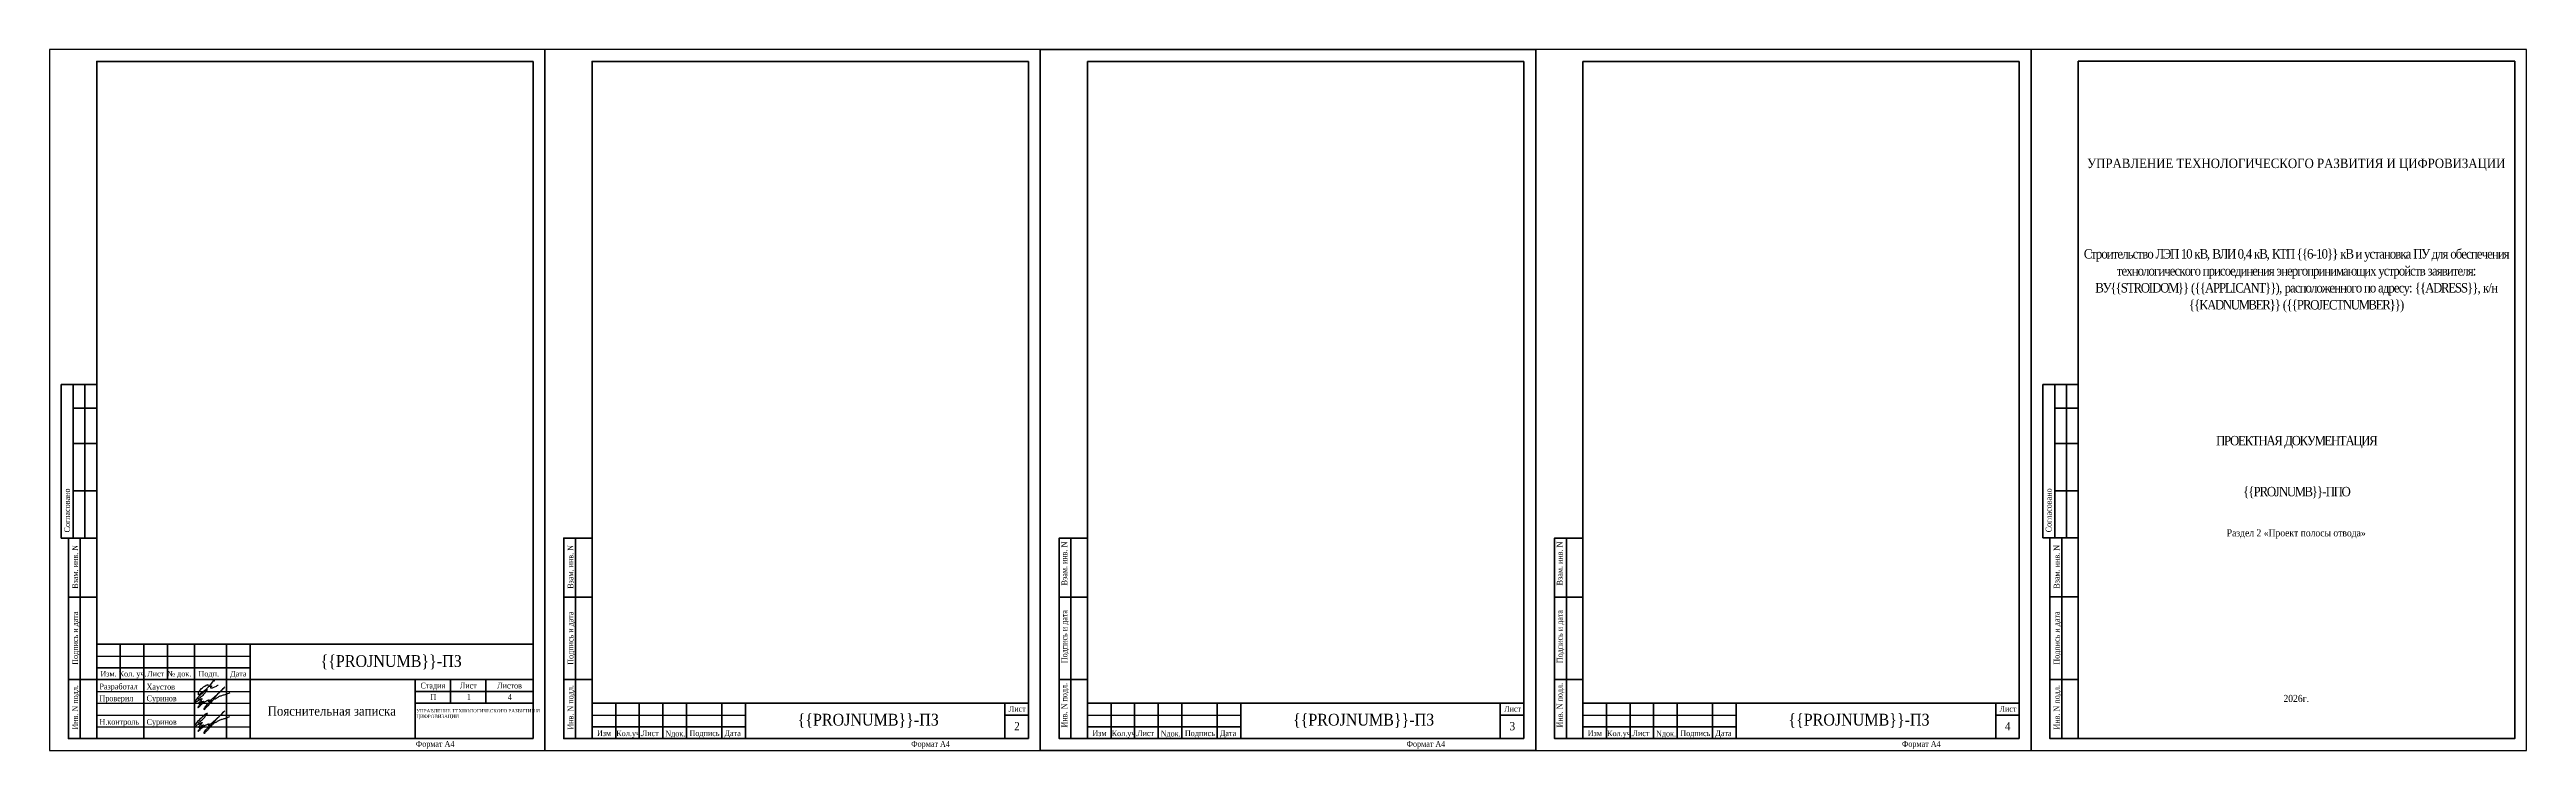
# Model space of a CAD drawing. Header units: millimetres. Extents: x 2387 to 10678, y 3592 to 3913.
# Drawn here: x 3437 to 4487, y 3592 to 3889 of the extents above; entities that cross this region are included whole.
import ezdxf
from ezdxf.enums import TextEntityAlignment as Align

# ---------------------------------------------------------------- set-up
doc = ezdxf.new("R2010")
doc.units = ezdxf.units.MM
doc.layers.add('П', color=7, linetype='Continuous')
doc.layers.add('Чертеж', color=7, linetype='Continuous')
doc.styles.add('Simplex8', font='Times New Roman.ttf', dxfattribs={"height": 3.5})
doc.styles.add('стиль1', font='Times New Roman.ttf', dxfattribs={"width": 0.9})
doc.styles.add('стиль2', font='Times New Roman.ttf', dxfattribs={"width": 0.9, "height": 2.5})

# ---------------------------------------------------------------- blocks, each defined once
blk = doc.blocks.new('Штамп б')
at = {"lineweight": 70}
for points in [[(20, 0), (8, 0), (8, 85), (20, 85)], [(13, 0), (13, 85)], [(8, 60), (20, 60)], [(8, 25), (20, 25)]]:
    blk.add_lwpolyline(points, dxfattribs=at)
at = {"lineweight": 25, "style": 'Simplex8', "width": 0.9}
for s, p in [('Взам. инв. N', (12.1, 63.5)), ('Подпись и дата', (12.1, 31.3)), ('Инв. N подл.', (12.1, 3.8))]:
    blk.add_text(s, height=2.5, rotation=90, dxfattribs=at).set_placement(p)
blk = doc.blocks.new('1')
at = {"lineweight": 30}
for p, q in [((630, 297), (420, 297)), ((420, 297), (420, 0)), ((630, 0), (630, 297)), ((420, 0), (630, 0))]:
    blk.add_line(p, q, dxfattribs=at)
blk = doc.blocks.new('A$C5B0935FB')
at = {"lineweight": 70}
for p, q in [((20, 65), (5, 65)), ((5, 0), (5, 65)), ((10, 55), (10, 65)), ((15, 0), (15, 65)), ((20, 0), (20, 65)), ((10, 40), (10, 55)), ((10, 55), (20, 55)), ((10, 20), (10, 40)), ((10, 40), (20, 40)), ((10, 0), (10, 20)), ((10, 20), (20, 20)), ((10, 0), (5, 0)), ((15, 0), (10, 0)), ((20, 0), (15, 0)), ((15, 0), (15, 0))]:
    blk.add_line(p, q, dxfattribs=at)
at = {"lineweight": 25, "style": 'стиль1', "width": 0.9}
blk.add_text('Согласовано', height=2.5, rotation=90, dxfattribs=at).set_placement((8.7, 2.4))
blk = doc.blocks.new('A$C7F1F469D')
at = {"color": 5, "lineweight": 25}
blk.add_spline([(-0.1, 1.8), (1.3, 2.9), (2.8, 4.3), (3.5, 5.3), (3.8, 5.6), (3.9, 5.8), (3.7, 5.8), (3.3, 5.7), (2.9, 5.4), (-1.1, 1.3), (-1.3, 1), (-1.5, 0.7), (-1.6, 0.3), (-1.5, 0.2), (-1, 0.5), (-0.4, 1), (0.3, 1.4), (1.1, 1.9), (1.7, 2), (1.6, 1.8), (1.3, 1.4), (0.6, 0.6), (0.2, 0.2), (0, 0), (0.2, 0), (0.8, 0.2), (1.4, 0.6), (2.2, 1), (2.3, 1), (1.9, 0.6), (1.3, 0), (0.6, -0.6), (0.1, -1.3), (-0.1, -1.7), (0.1, -1.6), (0.4, -1.4), (1.2, -0.6), (1.6, -0.2), (2.3, 0.3), (2.8, 0.7), (3.4, 1), (3.8, 1.2), (4.1, 1.4), (4.3, 1.4), (4.6, 1.5), (4.6, 1.4), (4.5, 1.2), (4.3, 0.9), (4.4, 0.8), (4.6, 0.9), (5.1, 1.3), (6.2, 2.2), (7.4, 3.2), (8.4, 4.2), (9.6, 5.3), (11, 6.7), (11.3, 7), (9.8, 5.5), (8.6, 4.3), (7.7, 3.3), (7.2, 2.7), (6.7, 2.1), (6.2, 1.4), (5.5, 0.6), (4.7, -0.3), (3.9, -1.3), (3.2, -1.9), (2.9, -2.3), (2.7, -2.6), (2.5, -2.6), (2.5, -2.3), (2.7, -1.9), (3.3, -1.1), (3.8, -0.5), (4.5, 0.1), (5.3, 0.8), (6, 1.3), (6.7, 1.8), (7.6, 2.2), (8.8, 2.9), (10, 3.4), (11.4, 3.8), (12.5, 4.2), (13.5, 4.6)], degree=3, dxfattribs=at)
blk = doc.blocks.new('Штамп фамилии')
at = {"layer": 'Чертеж', "color": 5, "lineweight": -2}
blk.add_lwpolyline([(47.6, 0.9), (47.6, 1), (47.7, 1.1), (47.8, 1.2), (47.8, 1.3), (47.8, 1.3), (47.8, 1.4), (47.8, 1.4), (47.8, 1.5), (47.8, 1.6), (47.8, 1.6), (47.7, 1.6), (47.7, 1.6), (47.6, 1.6), (47.6, 1.6), (47.5, 1.5), (47.5, 1.5), (47.4, 1.4), (47.3, 1.3), (45.4, -1.1), (44.5, -2.1), (43, -3.4), (41.3, -4.9), (41.2, -5), (41.1, -4.9), (41.1, -4.9), (41, -4.8), (40.9, -4.7), (40.9, -4.6), (40.9, -4.4), (40.9, -4.3), (40.9, -4.1), (40.9, -3.9), (41, -3.8), (41, -3.6), (41.1, -3.4), (41.4, -3.1), (41.6, -2.8), (42.2, -2.2), (42.6, -1.8), (43, -1.5), (43.6, -1.1), (44.2, -0.8), (44.9, -0.4), (44.9, -0.4), (44.9, -0.5), (44.9, -0.5), (44.9, -0.9), (45, -1), (45, -1.1), (45.1, -1.1), (45.2, -1.2), (45.4, -1.2), (45.5, -1.2), (46.4, -1.2), (46.5, -1.1), (46.5, -1), (46.6, -1.1), (46.6, -1.1), (46.6, -1.1), (46.5, -1.2), (46.5, -1.2), (46.5, -1.2), (46.4, -1.3), (46, -1.6), (46, -1.7), (46, -1.7), (46, -1.8), (46, -1.8), (46.1, -1.8), (46.3, -1.8), (46.7, -1.8), (46.8, -1.8), (46.9, -1.8), (47.1, -1.7), (48.6, -1.1), (48.7, -1), (48.9, -0.9), (49.1, -0.8), (49.2, -0.7), (49.3, -0.7)], dxfattribs=at)
at = {"layer": 'Чертеж', "color": 67, "lineweight": -2, "true_color": 0x727430}
for p in [(40.8, -8.5), (40.8, -18.6)]:
    blk.add_blockref('A$C7F1F469D', p, dxfattribs=at)
at = {"color": 7, "char_height": 2.5, "attachment_point": 4, "style": 'стиль1'}
for s, insert, width in [(' Разработал', (-1.9, -1.7), 17), (' Проверил', (-1.9, -6.7), 17), ('Хаустов', (18.9, -1.8), 20), (' Суринов', (18.1, -6.7), 20), (' Н.контроль', (-1.9, -16.7), 17), (' Суринов', (18.1, -16.7), 20)]:
    blk.add_mtext(s, dxfattribs=dict(at, insert=insert, width=width))
blk = doc.blocks.new('A$C31D65421')
blk.add_blockref('Штамп фамилии', (2.2, 18.4))

msp = doc.modelspace()

# ---------------------------------------------------------------- linework, layer by layer
at = {"layer": 'П', "lineweight": 30}
msp.add_line((3857.336, 3591.903), (3857.336, 3888.903), dxfattribs=at)
at = {"layer": 'П', "linetype": 'Continuous', "lineweight": 0}
for points in [[(3437.336, 3888.903), (3647.336, 3888.903), (3647.336, 3591.903), (3437.336, 3591.903)], [(3647.336, 3888.903), (3857.336, 3888.903), (3857.336, 3591.903), (3647.336, 3591.903)], [(4067.336, 3888.903), (4277.336, 3888.903), (4277.336, 3591.903), (4067.336, 3591.903)], [(4277.336, 3888.903), (4487.336, 3888.903), (4487.336, 3591.903), (4277.336, 3591.903)]]:
    msp.add_lwpolyline(points, close=True, dxfattribs=at)
at = {"layer": 'П', "linetype": 'Continuous', "lineweight": 18}
msp.add_lwpolyline([(3857.336, 3888.903), (4067.336, 3888.903), (4067.336, 3591.903), (3857.336, 3591.903)], close=True, dxfattribs=at)
at = {"layer": 'П', "lineweight": 30}
for points in [[(3857.336, 3888.903), (4067.336, 3888.903), (4067.336, 3591.903), (3857.336, 3591.903)], [(4277.336, 3591.903), (4487.336, 3591.903), (4487.336, 3888.903), (4277.336, 3888.903)]]:
    msp.add_lwpolyline(points, close=True, dxfattribs=at)
at = {"layer": 'Чертеж', "lineweight": 30}
for p, q in [((3647.336, 3591.903), (3647.336, 3888.903)), ((4067.336, 3591.903), (4067.336, 3888.903)), ((3667.336, 3611.903), (3732.336, 3611.903)), ((3667.336, 3606.903), (3732.336, 3606.903)), ((3877.336, 3611.903), (3942.336, 3611.903)), ((3877.336, 3606.903), (3942.336, 3606.903)), ((4087.336, 3611.903), (4152.336, 3611.903)), ((4087.336, 3606.903), (4152.336, 3606.903))]:
    msp.add_line(p, q, dxfattribs=at)
at = {"layer": 'Чертеж', "lineweight": 70}
for p, q in [((3642.336, 3596.903), (3642.336, 3883.903)), ((3852.336, 3596.903), (3852.336, 3883.903)), ((3877.336, 3883.903), (3877.336, 3596.903)), ((4062.336, 3596.903), (4062.336, 3883.903)), ((4272.336, 3883.903), (4087.336, 3883.903)), ((4087.336, 3883.903), (4087.336, 3596.903)), ((4272.336, 3596.903), (4272.336, 3883.903)), ((3877.336, 3651.903), (3877.336, 3596.903)), ((4087.336, 3651.903), (4087.336, 3596.903)), ((3852.336, 3611.903), (3667.336, 3611.903)), ((3667.336, 3601.903), (3732.336, 3601.903)), ((3677.336, 3611.903), (3677.336, 3596.903)), ((3687.336, 3611.903), (3687.336, 3596.903)), ((3697.336, 3611.903), (3697.336, 3596.903)), ((3707.336, 3611.903), (3707.336, 3596.903)), ((3722.336, 3611.903), (3722.336, 3596.903)), ((3732.336, 3611.903), (3732.336, 3596.903)), ((3842.336, 3611.903), (3842.336, 3596.903)), ((3842.336, 3606.903), (3852.336, 3606.903)), ((4062.336, 3611.903), (3877.336, 3611.903)), ((3877.336, 3601.903), (3942.336, 3601.903)), ((3887.336, 3611.903), (3887.336, 3596.903)), ((3897.336, 3611.903), (3897.336, 3596.903)), ((3907.336, 3611.903), (3907.336, 3596.903)), ((3917.336, 3611.903), (3917.336, 3596.903)), ((3932.336, 3611.903), (3932.336, 3596.903)), ((3942.336, 3611.903), (3942.336, 3596.903)), ((4052.336, 3611.903), (4052.336, 3596.903)), ((4052.336, 3606.903), (4062.336, 3606.903)), ((4272.336, 3611.903), (4087.336, 3611.903)), ((4087.336, 3601.903), (4152.336, 3601.903)), ((4097.336, 3611.903), (4097.336, 3596.903)), ((4107.336, 3611.903), (4107.336, 3596.903)), ((4117.336, 3611.903), (4117.336, 3596.903)), ((4127.336, 3611.903), (4127.336, 3596.903)), ((4142.336, 3611.903), (4142.336, 3596.903)), ((4152.336, 3611.903), (4152.336, 3596.903)), ((4262.336, 3611.903), (4262.336, 3596.903)), ((4262.336, 3606.903), (4272.336, 3606.903)), ((3877.336, 3596.903), (4062.336, 3596.903)), ((3942.336, 3596.903), (4062.336, 3596.903)), ((4087.336, 3596.903), (4272.336, 3596.903)), ((4152.336, 3596.903), (4272.336, 3596.903))]:
    msp.add_line(p, q, dxfattribs=at)
at = {"layer": 'Чертеж', "linetype": 'Continuous', "lineweight": 70}
for p, q in [((3457.336, 3636.903), (3642.336, 3636.903)), ((3467.336, 3636.903), (3467.336, 3621.903)), ((3477.336, 3636.903), (3477.336, 3596.903)), ((3487.336, 3636.903), (3487.336, 3621.903)), ((3498.728, 3636.903), (3498.728, 3596.903)), ((3512.336, 3636.903), (3512.336, 3596.903)), ((3522.336, 3596.903), (3522.336, 3636.903)), ((3457.336, 3626.903), (3522.336, 3626.903)), ((3457.336, 3621.903), (3642.336, 3621.903)), ((3592.336, 3596.903), (3592.336, 3621.903)), ((3592.336, 3616.903), (3642.336, 3616.903)), ((3607.336, 3621.903), (3607.336, 3611.903)), ((3622.336, 3621.903), (3622.336, 3611.903))]:
    msp.add_line(p, q, dxfattribs=at)
at = {"layer": 'Чертеж', "linetype": 'Continuous', "lineweight": 30}
for p, q in [((3457.336, 3596.903), (3457.336, 3636.903)), ((3667.336, 3596.903), (3667.336, 3636.903)), ((3457.336, 3631.903), (3522.336, 3631.903)), ((3457.336, 3616.903), (3522.336, 3616.903)), ((3457.336, 3611.903), (3522.336, 3611.903)), ((3457.336, 3606.903), (3522.336, 3606.903)), ((3457.336, 3601.903), (3522.336, 3601.903))]:
    msp.add_line(p, q, dxfattribs=at)
at = {"layer": 'Чертеж', "color": 7, "lineweight": 70}
msp.add_line((3592.336, 3611.903), (3642.336, 3611.903), dxfattribs=at)
at = {"layer": 'Чертеж', "linetype": 'Continuous', "lineweight": 70, "ltscale": 100}
for p, q in [((3457.336, 3596.903), (3642.336, 3596.903)), ((3667.336, 3596.903), (3852.336, 3596.903))]:
    msp.add_line(p, q, dxfattribs=at)
at = {"layer": 'Чертеж', "lineweight": 70}
for points in [[(3642.336, 3883.903), (3457.336, 3883.903), (3457.336, 3596.903)], [(3852.336, 3883.903), (3667.336, 3883.903), (3667.336, 3596.903)], [(3877.336, 3596.903), (3865.336, 3596.903), (3865.336, 3681.903), (3877.336, 3681.903)], [(3870.336, 3596.903), (3870.336, 3681.903)], [(4087.336, 3596.903), (4075.336, 3596.903), (4075.336, 3681.903), (4087.336, 3681.903)], [(4080.336, 3596.903), (4080.336, 3681.903)], [(3865.336, 3656.903), (3877.336, 3656.903)], [(4075.336, 3656.903), (4087.336, 3656.903)], [(3865.336, 3621.903), (3877.336, 3621.903)], [(4075.336, 3621.903), (4087.336, 3621.903)]]:
    msp.add_lwpolyline(points, dxfattribs=at)
at = {"layer": 'Чертеж', "linetype": 'Continuous', "lineweight": 70}
msp.add_lwpolyline([(3877.336, 3883.903), (4062.336, 3883.903)], dxfattribs=at)
at = {"layer": 'Чертеж', "lineweight": 70}
msp.add_lwpolyline([(4297.353, 3596.937), (4482.353, 3596.937), (4482.353, 3883.937), (4297.353, 3883.937)], close=True, dxfattribs=at)

# ---------------------------------------------------------------- block references
at = {"layer": 'П', "lineweight": 30}
for p in [(3017.336, 3591.903), (3227.336, 3591.903), (3647.336, 3591.903)]:
    msp.add_blockref('1', p, dxfattribs=at)
at = {"layer": 'П', "lineweight": 20}
msp.add_blockref('1', (3437.336, 3591.903), dxfattribs=at)
at = {"layer": 'Чертеж'}
for p in [(3437.336, 3681.903), (4277.353, 3681.937)]:
    msp.add_blockref('A$C5B0935FB', p, dxfattribs=at)
at = {"layer": 'Чертеж', "lineweight": 25}
for p in [(3437.336, 3596.903), (3647.336, 3596.903), (4277.353, 3596.937)]:
    msp.add_blockref('Штамп б', p, dxfattribs=at)
at = {"layer": 'Чертеж', "linetype": 'Continuous', "lineweight": 0}
msp.add_blockref('A$C31D65421', (3457.336, 3601.903), dxfattribs=at)

# ---------------------------------------------------------------- texts
at = {"layer": 'Чертеж', "lineweight": 25, "style": 'стиль1', "width": 0.9}
for s, p in [('Взам. инв. N', (3868.776, 3661.831)), ('Взам. инв. N', (4078.776, 3661.831)), ('Подпись и дата', (3868.776, 3628.854)), ('Подпись и дата', (4078.776, 3628.854)), ('Инв. N подл.', (3868.776, 3601.636)), ('Инв. N подл.', (4078.776, 3601.636))]:
    msp.add_text(s, height=2.5, rotation=90, dxfattribs=at).set_placement(p)
at = {"layer": 'Чертеж', "linetype": 'Continuous', "lineweight": 25, "style": 'стиль1', "width": 0.9}
for s, height, p in [('Изм.', 2.3, (3462.336, 3624.403)), ('Кол. уч.', 2.3, (3472.561, 3624.403)), ('Лист', 2.3, (3482.336, 3624.403)), ('№ док.', 2.3, (3492.336, 3624.403)), ('Подп.', 2.3, (3504.836, 3624.403)), ('Дата', 2.3, (3517.336, 3624.403)), ('Стадия', 2.5, (3599.836, 3619.403)), ('П', 2.5, (3600.011, 3614.567)), ('Лист', 2.5, (3614.836, 3619.403)), ('1', 2.5, (3615.088, 3614.567)), ('Листов', 2.5, (3632.336, 3619.403)), ('4', 2.5, (3632.453, 3614.567))]:
    msp.add_text(s, height=height, dxfattribs=at).set_placement(p, align=Align.MIDDLE_CENTER)
at = {"layer": 'Чертеж', "lineweight": 25, "style": 'стиль1', "width": 0.9}
for s, height, p in [('Лист', 2.5, (3843.949, 3608.302)), ('2', 3.5, (3846.249, 3600.442)), ('Лист', 2.5, (4053.949, 3608.302)), ('3', 3.5, (4056.249, 3600.442)), ('Лист', 2.5, (4263.949, 3608.302)), ('4', 3.5, (4266.249, 3600.442)), ('Формат А4', 2.5, (3592.597, 3593.43)), ('Изм', 2.5, (3669.389, 3597.975)), ('Кол.уч.', 2.3, (3677.564, 3597.975)), ('Лист', 2.5, (3688.369, 3597.975)), ('Nдок.', 2.5, (3698.358, 3597.832)), ('Подпись', 2.5, (3708.633, 3597.975)), ('Дата', 2.5, (3723.475, 3597.975)), ('Формат А4', 2.5, (3802.597, 3593.43)), ('Изм', 2.5, (3879.389, 3597.975)), ('Кол.уч.', 2.3, (3887.564, 3597.975)), ('Лист', 2.5, (3898.369, 3597.975)), ('Nдок.', 2.5, (3908.358, 3597.832)), ('Подпись', 2.5, (3918.633, 3597.975)), ('Дата', 2.5, (3933.475, 3597.975)), ('Формат А4', 2.5, (4012.597, 3593.43)), ('Изм', 2.5, (4089.389, 3597.975)), ('Кол.уч.', 2.3, (4097.564, 3597.975)), ('Лист', 2.5, (4108.369, 3597.975)), ('Nдок.', 2.5, (4118.358, 3597.832)), ('Подпись', 2.5, (4128.633, 3597.975)), ('Дата', 2.5, (4143.475, 3597.975)), ('Формат А4', 2.5, (4222.597, 3593.43))]:
    msp.add_text(s, height=height, dxfattribs=at).set_placement(p)
at = {"layer": 'Чертеж', "color": 1, "lineweight": 20, "insert": (4297.227, 3883.864), "char_height": 5, "width": 185.01678, "attachment_point": 1, "style": 'стиль1'}
msp.add_mtext('\\pxqc,t19;{\\C256;\\P\\P\\H0.36x;\\P\\P\\P\\P\\P\\H0.94444x;\\P\\H2.353x;\\P\\ptz;\\fTimes New Roman|b0|i0|c204|p16;\\H0.99998x;УПРАВЛЕНИЕ ТЕХНОЛОГИЧЕСКОГО РАЗВИТИЯ И ЦИФРОВИЗАЦИИ\\H0.75004x;\\P\\P\\P\\P\\pt19;\\fTimes New Roman|b0|i0|c204|p18;\\H1.6667x;\\P\\P\\psm1.0792,tz;\\H0.79994x;\\T0.8;Строительство ЛЭП 10 кВ, ВЛИ 0,4 кВ, КТП \\{\\{6-10\\}\\} кВ и установка ПУ для обеспечения технологического присоединения энергопринимающих устройств заявителя: ВУ\\{\\{STROIDOM\\}\\} (\\{\\{APPLICANT\\}\\}), расположенного по адресу: \\{\\{ADRESS\\}\\}, к/н \\{\\{KADNUMBER\\}\\} (\\{\\{PROJECTNUMBER\\}\\})\\P\\ps*;\\P\\P\\pt19;\\P\\P\\P\\P\\PПРОЕКТНАЯ ДОКУМЕНТАЦИЯ\\P\\P\\P\\{\\{PROJNUMB\\}\\}-ППО\\P\\H1.5x;\\T1;\\P\\H0.5x;Раздел 2 «Проект полосы отвода»\\P\\P\\P\\pi1.9542,t1.1833;\\P\\pi0,t19;\\P\\P\\P\\P\\P\\P\\P\\P\\P2026г.}', dxfattribs=at)
at = {"layer": 'Чертеж', "lineweight": 25, "attachment_point": 5, "style": 'стиль2'}
for s, insert, char_height, width in [('\\{\\{PROJNUMB\\}\\}-ПЗ', (3582.141, 3629.274), 5, 119.88502), ('\\pxql;{\\fTimes New Roman|b0|i0|c204|p16;\\H0.8x;УПРАВЛЕНИЕ ТЕХНОЛОГИЧЕСКОГО РАЗВИТИЯ И ЦИФРОВИЗАЦИИ}', (3619.932, 3607.294), 1.8, 54.19561), ('\\{\\{PROJNUMB\\}\\}-ПЗ', (3784.382, 3604.434), 5, 119.88502), ('\\{\\{PROJNUMB\\}\\}-ПЗ', (3994.382, 3604.434), 5, 119.88502), ('\\{\\{PROJNUMB\\}\\}-ПЗ', (4204.382, 3604.434), 5, 119.88502)]:
    msp.add_mtext(s, dxfattribs=dict(at, insert=insert, char_height=char_height, width=width))
at = {"layer": 'Чертеж', "color": 7, "lineweight": 15, "insert": (3556.996, 3608.612), "char_height": 4, "width": 70, "attachment_point": 5, "style": 'стиль1'}
msp.add_mtext('{\\W0.9;Пояснительная записка}', dxfattribs=at)

doc.saveas('drawing.dxf')
